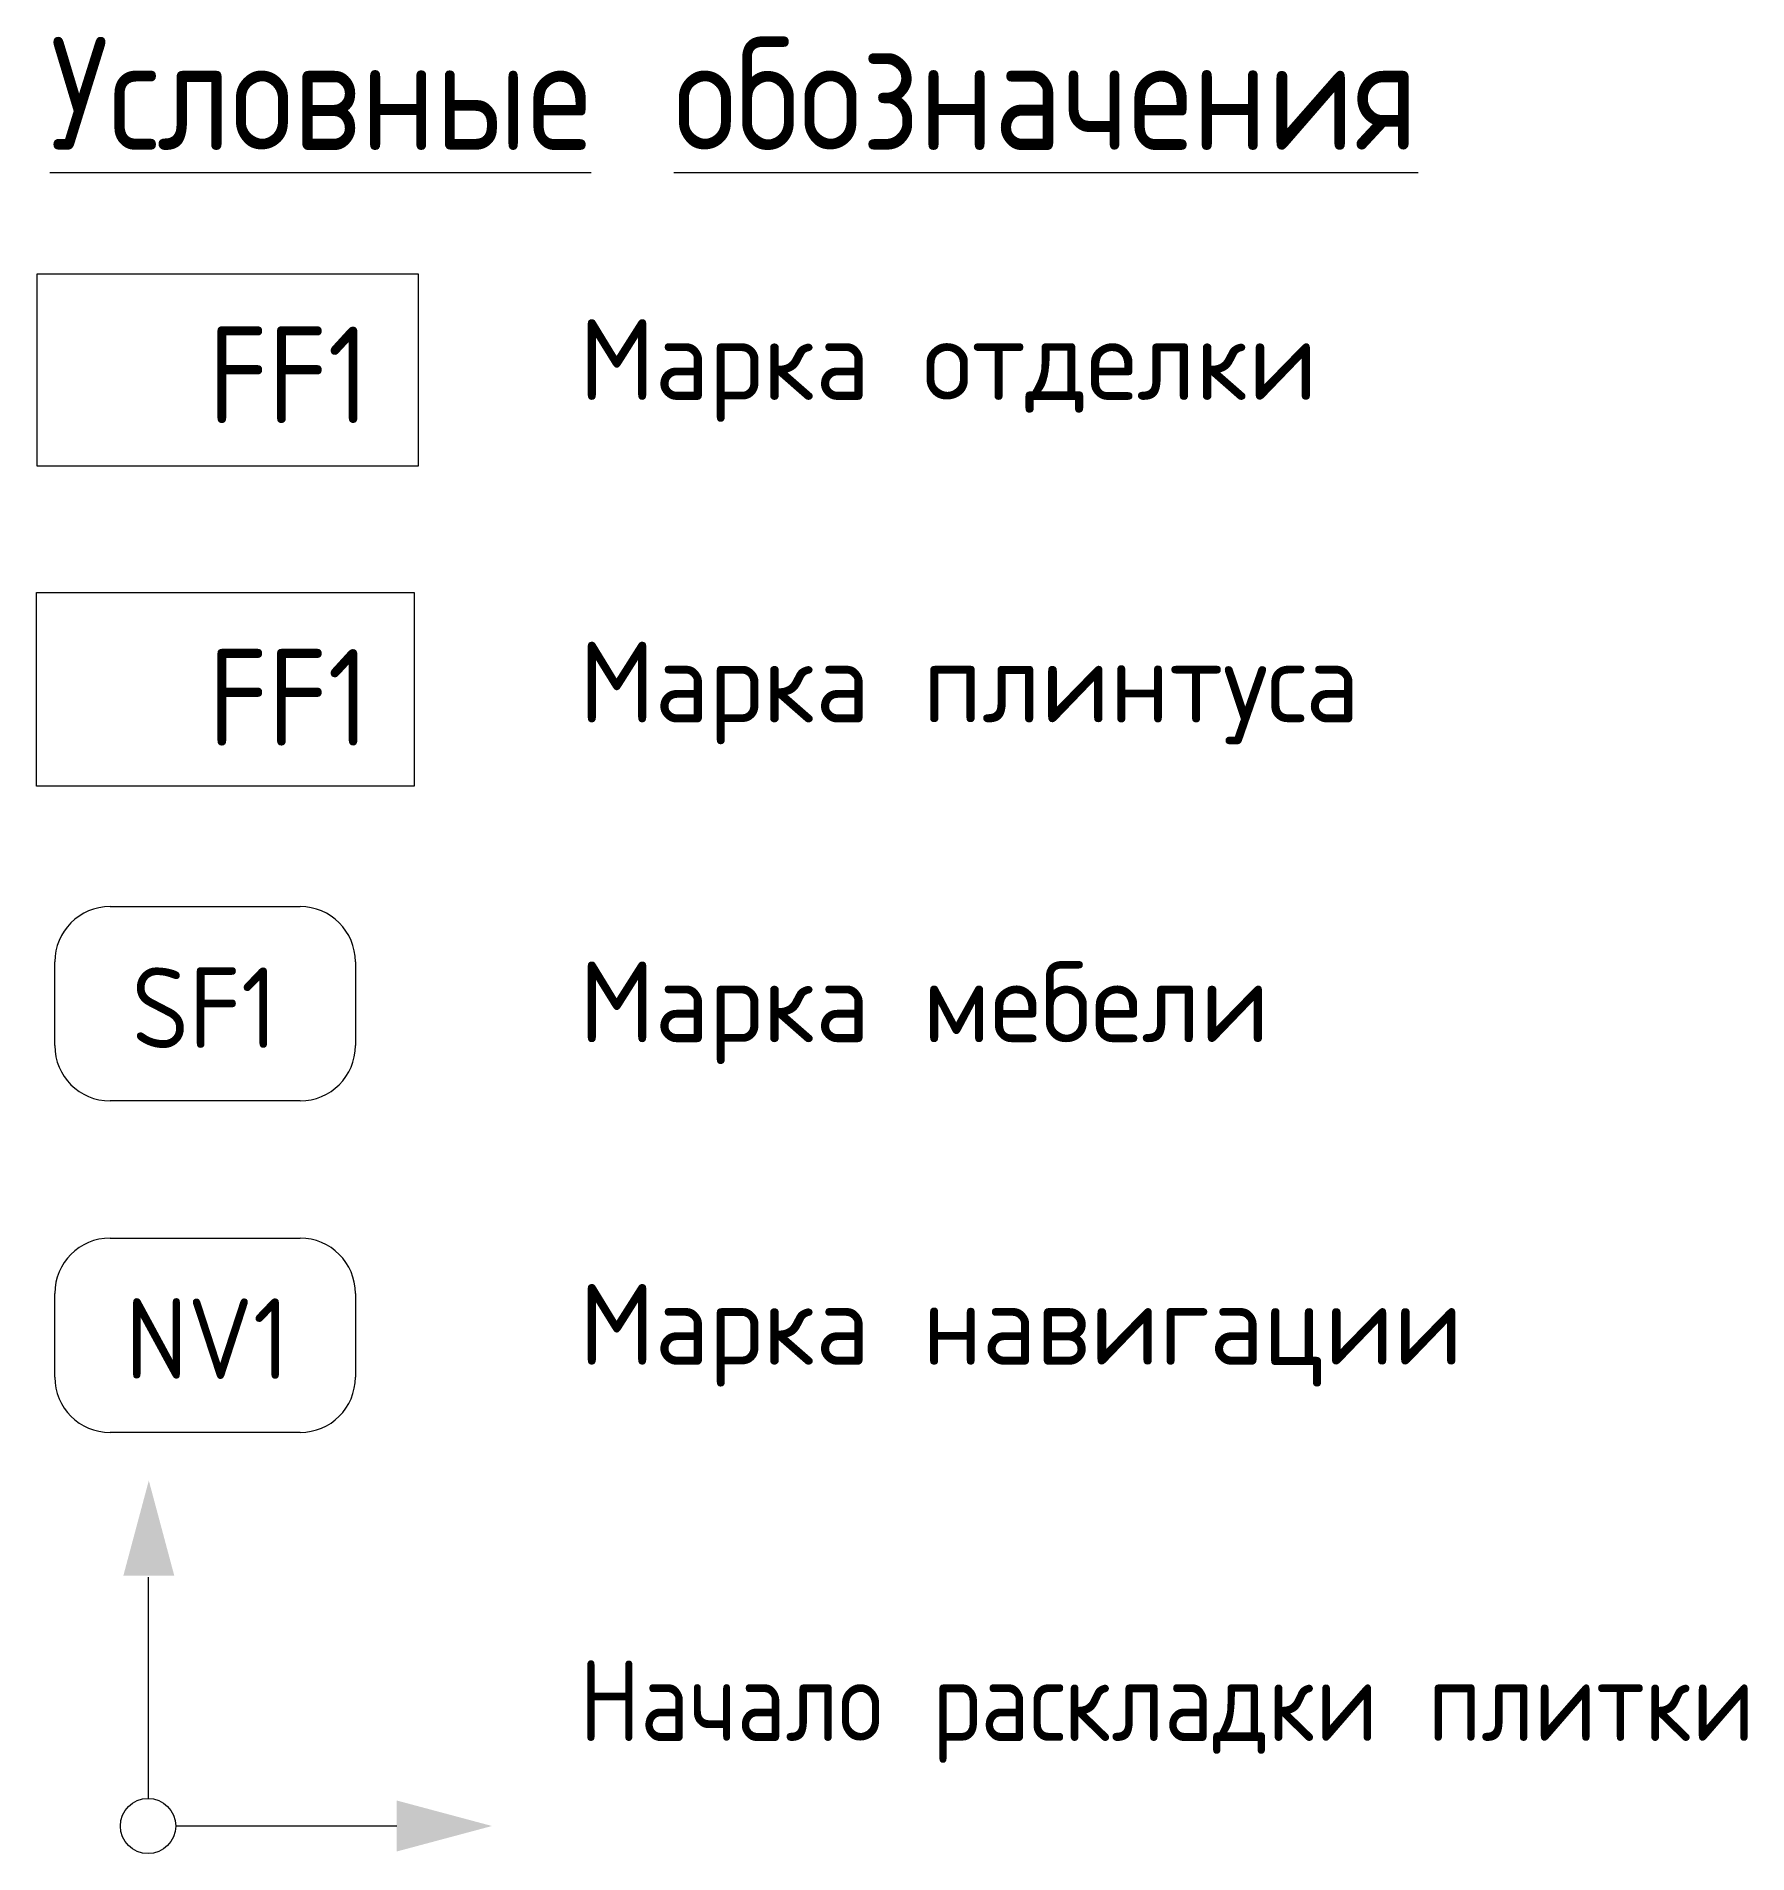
# Model space of a CAD drawing. Header units: millimetres. Extents: x 108302 to 166327, y -1987 to 21700.
# Drawn here: x 162612 to 166327, y -1987 to 1957 of the extents above; entities that cross this region are included whole.
import ezdxf

# ---------------------------------------------------------------- set-up
doc = ezdxf.new("R2010")
doc.units = ezdxf.units.MM
doc.layers.add('A-DETL', color=7, linetype='Continuous', lineweight=9)
doc.layers.add('G-ANNO-TEXT', color=7, linetype='Continuous', lineweight=9)
for name, color, linetype, lineweight, true_color in [('A-DETL-GENF-1', 1, 'Continuous', 9, 0xff0000), ('G-ANNO-TEXT-1', 7, 'Continuous', 9, 0x3c3c3c), ('G-ANNO-TEXT-2', 7, 'Continuous', 9, 0x008000), ('G-ANNO-TEXT-3', 1, 'Continuous', 9, 0xff0000)]:
    doc.layers.add(name, color=color, linetype=linetype, lineweight=lineweight, true_color=true_color)
doc.styles.add('GOST Common_4', font='GOST_Common.ttf', dxfattribs={"height": 175})
doc.styles.add('GOST Common_5', font='GOST_Common.ttf', dxfattribs={"width": 0.9, "height": 210})
doc.styles.add('GOST Common_6', font='GOST_Common.ttf', dxfattribs={"width": 0.9, "height": 245})
doc.styles.add('GOST Common_7', font='GOST_Common.ttf', dxfattribs={"width": 0.9, "height": 175})
doc.styles.add('ISOCPEUR_2', font='isocpeur.ttf', dxfattribs={"width": 0.9, "height": 175})

msp = doc.modelspace()

# ---------------------------------------------------------------- texts
at = {"layer": 'G-ANNO-TEXT', "attachment_point": 1}
for s, insert, char_height, width, style in [('\\LУсловные', (162642, 1955.6), 245, 1550.544, 'GOST Common_6'), ('\\L\\fGOST Common|b0|i0|c204|p34|;\\W.9;\\L ', (163921.3, 1955.6), 245, 90.911, 'GOST Common_6'), ('\\Lобозначения', (163996.4, 1955.6), 245, 2111.164, 'GOST Common_6'), ('Начало', (163790.7, -1567.6), 175, 863.658, 'GOST Common_7'), ('\\fGOST Common|b0|i0|c204|p34|;\\W.9; ', (164503.3, -1567.6), 175, 65.658, 'GOST Common_7'), ('\\fGOST Common|b0|i0|c204|p34|;\\W.9; ', (165578.4, -1567.6), 175, 65.658, 'GOST Common_7'), ('раскладки', (164557.5, -1567.6), 175, 1237.405, 'GOST Common_7'), ('плитки', (165632.6, -1567.6), 175, 853.557, 'GOST Common_7')]:
    msp.add_mtext(s, dxfattribs=dict(at, insert=insert, char_height=char_height, width=width, style=style))
at = {"layer": 'G-ANNO-TEXT-1', "attachment_point": 1}
for s, insert, char_height, width, style in [('Марка', (163790.7, 1343.2), 175, 830.548, 'GOST Common_4'), ('\\fGOST Common|b0|i0|c204|p34|; ', (164476, 1343.2), 175, 72.954, 'GOST Common_4'), ('   FF1   ', (162642, 1327.3), 210, 929.316, 'GOST Common_5'), ('отделки', (164536.2, 1343.2), 175, 1099.915, 'GOST Common_4'), ('Марка', (163790.7, 643.2), 175, 830.548, 'GOST Common_4'), ('\\fGOST Common|b0|i0|c204|p34|; ', (164476, 643.2), 175, 72.954, 'GOST Common_4'), ('плинтуса', (164536.2, 643.2), 175, 1245.822, 'GOST Common_4'), ('Марка', (163790.7, -50.9), 175, 830.548, 'GOST Common_4'), ('\\fGOST Common|b0|i0|c204|p34|; ', (164476, -50.9), 175, 72.954, 'GOST Common_4'), ('мебели', (164536.2, -50.9), 175, 925.949, 'GOST Common_4'), ('Марка', (163790.7, -750.9), 175, 830.548, 'GOST Common_4'), ('\\fGOST Common|b0|i0|c204|p34|; ', (164476, -750.9), 175, 72.954, 'GOST Common_4'), ('навигации', (164536.2, -750.9), 175, 1414.177, 'GOST Common_4')]:
    msp.add_mtext(s, dxfattribs=dict(at, insert=insert, char_height=char_height, width=width, style=style))
at = {"layer": 'G-ANNO-TEXT-2', "char_height": 175, "attachment_point": 1, "style": 'ISOCPEUR_2'}
for s, insert, width in [('SF1', (162819.4, -63.7), 383.848), ('NV1', (162805.5, -782), 419.202)]:
    msp.add_mtext(s, dxfattribs=dict(at, insert=insert, width=width))
at = {"layer": 'G-ANNO-TEXT-3', "insert": (162642, 627.3), "char_height": 210, "width": 929.316, "attachment_point": 1, "style": 'GOST Common_5'}
msp.add_mtext('   FF1   ', dxfattribs=at)

# ---------------------------------------------------------------- hatches: boundary and pattern name
at = {"layer": 'A-DETL-GENF-1'}
for points in [[(162801.3, -1383.9), (162911.9, -1383.9), (162856.6, -1177.4)], [(163394.9, -1982.5), (163601.4, -1927.2), (163394.9, -1871.9)]]:
    msp.add_hatch(color=256, dxfattribs=at).paths.add_polyline_path(points)

# ---------------------------------------------------------------- linework, layer by layer
at = {"layer": 'A-DETL'}
for p, q in [((162612.5, 750.1), (163432.5, 750.1)), ((162612.5, 330.1), (162612.5, 750.1)), ((163432.5, 750.1), (163432.5, 330.1)), ((163432.5, 330.1), (162612.5, 330.1)), ((162772.5, 68.3), (163185, 68.3)), ((162652.5, -233.3), (162652.5, -51.7)), ((163305, -51.7), (163305, -233.3)), ((163185, -353.3), (162772.5, -353.3)), ((162772.5, -651.3), (163185, -651.3)), ((162652.5, -953), (162652.5, -771.3)), ((163305, -771.3), (163305, -953)), ((163185, -1073), (162772.5, -1073)), ((162854.9, -1387.2), (162854.9, -1867.2)), ((163394.9, -1927.2), (162914.9, -1927.2))]:
    msp.add_line(p, q, dxfattribs=at)
msp.add_circle((162854.9, -1927.2), 60, dxfattribs=at)
for centre, start, end in [((162772.5, -51.7), 90, 180), ((163185, -51.7), 0, 90), ((162772.5, -233.3), 180, 270), ((163185, -233.3), 270, 0), ((162772.5, -771.3), 90, 180), ((163185, -771.3), 0, 90), ((162772.5, -953), 180, 270), ((163185, -953), 270, 0)]:
    msp.add_arc(centre, 120, start, end, dxfattribs=at)
at = {"layer": 'G-ANNO-TEXT-1', "flags": 128}
msp.add_lwpolyline([(162614, 1441.6), (163441.1, 1441.6), (163441.1, 1024.4), (162614, 1024.4)], close=True, dxfattribs=at)

msp.set_redraw_order([(e.dxf.handle, doc.entitydb.next_handle()) for e in msp.query("TEXT MTEXT ATTDEF DIMENSION ARC_DIMENSION")])  # texts and dimensions are drawn at this point

doc.saveas('drawing.dxf')
